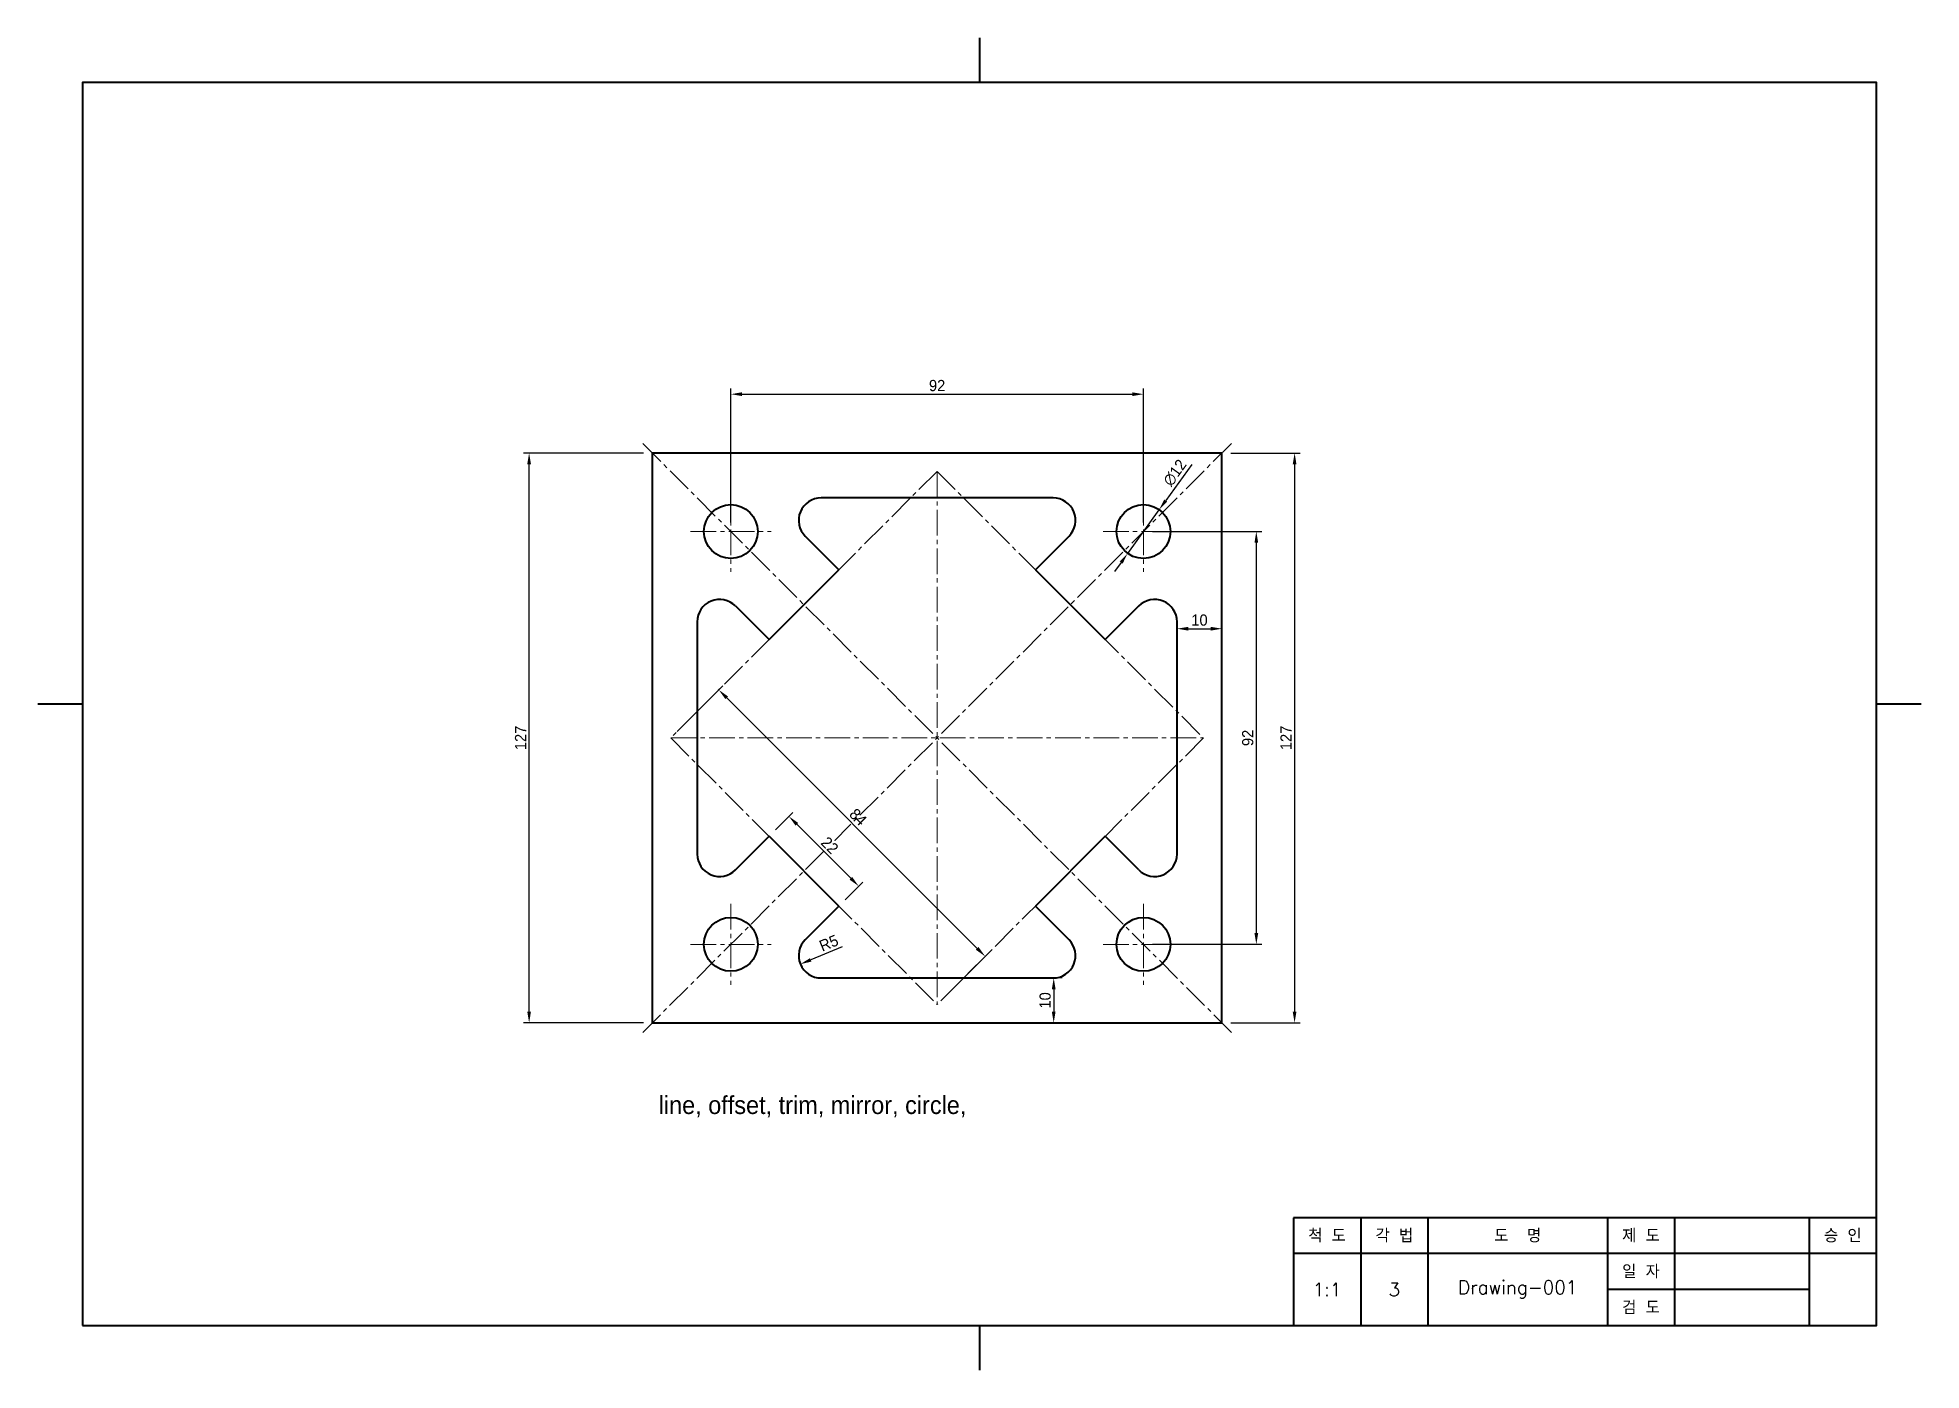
# Model space of a CAD drawing. Header units: millimetres. Extents: x 0 to 5010, y 0 to 6417.
# Drawn here: x 0 to 420, y 0 to 297 of the extents above; entities that cross this region are included whole.
import ezdxf

# ---------------------------------------------------------------- set-up
doc = ezdxf.new("R2010")
doc.units = ezdxf.units.MM
doc.header["$LTSCALE"] = 0.3
doc.linetypes.add('CENTER2', pattern=[28.575, 19.05, -3.175, 3.175, -3.175])
doc.layers.get('Defpoints').update_dxf_attribs({"color": 6})
for name, color, linetype, lineweight, plot in [('1_윤곽선', 4, 'Continuous', 35, False), ('2_외형선', 7, 'Continuous', 35, False), ('4_중심선', 1, 'CENTER2', 18, False), ('6_가는실선', 3, 'Continuous', 18, False)]:
    doc.layers.add(name, color=color, linetype=linetype, lineweight=lineweight, plot=plot)
doc.styles.add('romans', font='romans.shx', dxfattribs={"height": 6, "bigfont": 'whgtxt.shx'})
doc.styles.get("Standard").update_dxf_attribs({"font": ''})
doc.styles.get('Standard').set_extended_font_data('Gulim')
doc.dimstyles.new('ISO-25', dxfattribs={"dimtxt": 2.5, "dimasz": 2.5, "dimexe": 1.25, "dimexo": 0.625, "dimtad": 1, "dimtxsty": 'Standard', "dimcen": 2.5, "dimadec": 0, "dimazin": 0, "dimtfac": 1, "dimtmove": 0, "dimatfit": 3, "dimfxl": 1, "dimtfill": 1, "dimarcsym": 0})

msp = doc.modelspace()

# ---------------------------------------------------------------- texts
at = {"layer": '1_윤곽선', "char_height": 3, "attachment_point": 5, "style": 'romans'}
for s, width, insert in [('{\\C2;척 도}', 15, (287.5, 30)), ('{\\C2;각 법}', 15, (302.5, 30)), ('{\\C2;도  명}', 40, (330, 30)), ('{\\C2;제 도}', 15, (357.5, 30)), ('{\\C2;승 인}', 15, (402.5, 30)), ('{\\C2;일 자}', 15, (357.5, 22)), ('{\\C2;1:1}', 15, (287.5, 18)), ('{\\C2;3}', 15, (302.5, 18)), ('{\\C2;Drawing-001}', 40, (330, 18)), ('{\\C2;검 도}', 15, (357.5, 14))]:
    msp.add_mtext_dynamic_manual_height_columns(s, width=width, gutter_width=15, heights=[0], dxfattribs=dict(at, insert=insert))
at = {"layer": '6_가는실선', "insert": (138.46, 61.122), "char_height": 4, "attachment_point": 1}
msp.add_mtext_dynamic_manual_height_columns('line, offset, trim, mirror, circle, ', width=140.36417, gutter_width=12.5, heights=[0], dxfattribs=at)

# ---------------------------------------------------------------- blocks, each defined once
blk = doc.blocks.new('*D136')
at = {"layer": '6_가는실선', "color": 0, "lineweight": -2, "transparency": 16777216}
for p, q in [((154.55, 188.94), (154.55, 218.8)), ((246.55, 188.94), (246.55, 218.8)), ((157.05, 217.55), (244.05, 217.55))]:
    blk.add_line(p, q, dxfattribs=at)
at = {"layer": '6_가는실선', "color": 0, "transparency": 16777216}
for points in [[(157.05, 217.97), (157.05, 217.13), (154.55, 217.55)], [(244.05, 217.97), (244.05, 217.13), (246.55, 217.55)]]:
    blk.add_solid(points, dxfattribs=at)
at = {"layer": 'Defpoints', "color": 0, "transparency": 16777216}
for p in [(246.55, 217.55), (154.55, 186.94), (246.55, 186.94)]:
    blk.add_point(p, dxfattribs=at)
at = {"layer": '6_가는실선', "color": 0, "transparency": 16777216, "insert": (200.55, 219.46), "char_height": 2.5, "attachment_point": 5, "bg_fill": 3, "box_fill_scale": 1.1, "bg_fill_color": 256, "bg_fill_true_color": 13158600, "bg_fill_transparency": 0}
blk.add_mtext('92', dxfattribs=at)
blk = doc.blocks.new('*D137')
at = {"layer": '6_가는실선', "color": 0, "lineweight": -2, "transparency": 16777216}
for p, q in [((266.05, 204.44), (281.51, 204.44)), ((280.26, 201.94), (280.26, 79.94)), ((266.05, 77.44), (281.51, 77.44))]:
    blk.add_line(p, q, dxfattribs=at)
at = {"layer": '6_가는실선', "color": 0, "transparency": 16777216}
for points in [[(279.84, 201.94), (280.67, 201.94), (280.26, 204.44)], [(279.84, 79.94), (280.67, 79.94), (280.26, 77.44)]]:
    blk.add_solid(points, dxfattribs=at)
at = {"layer": 'Defpoints', "color": 0, "transparency": 16777216}
for p in [(264.05, 204.44), (264.05, 77.44), (280.26, 77.44)]:
    blk.add_point(p, dxfattribs=at)
at = {"layer": '6_가는실선', "color": 0, "transparency": 16777216, "insert": (278.35, 140.94), "char_height": 2.5, "attachment_point": 5, "rotation": 90, "bg_fill": 3, "box_fill_scale": 1.1, "bg_fill_color": 256, "bg_fill_true_color": 13158600, "bg_fill_transparency": 0}
blk.add_mtext('127', dxfattribs=at)
blk = doc.blocks.new('*D138')
at = {"layer": '6_가는실선', "color": 0, "lineweight": -2, "transparency": 16777216}
for p, q in [((248.55, 186.94), (272.97, 186.94)), ((271.72, 184.44), (271.72, 97.44)), ((248.55, 94.94), (272.97, 94.94))]:
    blk.add_line(p, q, dxfattribs=at)
at = {"layer": '6_가는실선', "color": 0, "transparency": 16777216}
for points in [[(271.31, 184.44), (272.14, 184.44), (271.72, 186.94)], [(271.31, 97.44), (272.14, 97.44), (271.72, 94.94)]]:
    blk.add_solid(points, dxfattribs=at)
at = {"layer": 'Defpoints', "color": 0, "transparency": 16777216}
for p in [(246.55, 186.94), (246.55, 94.94), (271.72, 94.94)]:
    blk.add_point(p, dxfattribs=at)
at = {"layer": '6_가는실선', "color": 0, "transparency": 16777216, "insert": (269.82, 140.94), "char_height": 2.5, "attachment_point": 5, "rotation": 90, "bg_fill": 3, "box_fill_scale": 1.1, "bg_fill_color": 256, "bg_fill_true_color": 13158600, "bg_fill_transparency": 0}
blk.add_mtext('92', dxfattribs=at)
blk = doc.blocks.new('*D139')
at = {"layer": '6_가는실선', "color": 0, "lineweight": -2, "transparency": 16777216}
for p, q in [((254.05, 164.81), (254.05, 164.03)), ((256.55, 165.28), (261.55, 165.28)), ((264.05, 164.81), (264.05, 164.03))]:
    blk.add_line(p, q, dxfattribs=at)
at = {"layer": '6_가는실선', "color": 0, "transparency": 16777216}
for points in [[(256.55, 165.69), (256.55, 164.86), (254.05, 165.28)], [(261.55, 165.69), (261.55, 164.86), (264.05, 165.28)]]:
    blk.add_solid(points, dxfattribs=at)
at = {"layer": 'Defpoints', "color": 0, "transparency": 16777216}
for p in [(254.05, 166.81), (264.05, 166.81), (264.05, 165.28)]:
    blk.add_point(p, dxfattribs=at)
at = {"layer": '6_가는실선', "color": 0, "transparency": 16777216, "insert": (259.05, 167.19), "char_height": 2.5, "attachment_point": 5, "bg_fill": 3, "box_fill_scale": 1.1, "bg_fill_color": 256, "bg_fill_true_color": 13158600, "bg_fill_transparency": 0}
blk.add_mtext('10', dxfattribs=at)
blk = doc.blocks.new('*D140')
at = {"layer": '6_가는실선', "color": 0, "lineweight": -2, "transparency": 16777216}
for p, q in [((164.49, 120.43), (168.4, 124.34)), ((169.28, 121.69), (181.3, 109.67)), ((180.05, 104.87), (183.95, 108.78))]:
    blk.add_line(p, q, dxfattribs=at)
at = {"layer": '6_가는실선', "color": 0, "transparency": 16777216}
for points in [[(169.58, 121.98), (168.99, 121.39), (167.51, 123.45)], [(181.6, 109.96), (181.01, 109.37), (183.07, 107.9)]]:
    blk.add_solid(points, dxfattribs=at)
at = {"layer": 'Defpoints', "color": 0, "transparency": 16777216}
for p in [(163.07, 119.02), (183.07, 107.9), (178.63, 103.46)]:
    blk.add_point(p, dxfattribs=at)
at = {"layer": '6_가는실선', "color": 0, "transparency": 16777216, "insert": (176.62, 117), "char_height": 2.5, "attachment_point": 5, "rotation": 315, "bg_fill": 3, "box_fill_scale": 1.1, "bg_fill_color": 256, "bg_fill_true_color": 13158600, "bg_fill_transparency": 0}
blk.add_mtext('22', dxfattribs=at)
blk = doc.blocks.new('*D141')
at = {"layer": '6_가는실선', "color": 0, "lineweight": -2, "transparency": 16777216}
for p, q in [((142.57, 142.35), (152.75, 152.54)), ((153.64, 149.88), (209.5, 94.02)), ((201.97, 82.95), (212.15, 93.14))]:
    blk.add_line(p, q, dxfattribs=at)
at = {"layer": '6_가는실선', "color": 0, "transparency": 16777216}
for points in [[(153.93, 150.18), (153.34, 149.59), (151.87, 151.65)], [(209.79, 94.32), (209.2, 93.73), (211.27, 92.25)]]:
    blk.add_solid(points, dxfattribs=at)
at = {"layer": 'Defpoints', "color": 0, "transparency": 16777216}
for p in [(141.15, 140.94), (211.27, 92.25), (200.55, 81.54)]:
    blk.add_point(p, dxfattribs=at)
at = {"layer": '6_가는실선', "color": 0, "transparency": 16777216, "insert": (182.92, 123.3), "char_height": 2.5, "attachment_point": 5, "rotation": 315, "bg_fill": 3, "box_fill_scale": 1.1, "bg_fill_color": 256, "bg_fill_true_color": 13158600, "bg_fill_transparency": 0}
blk.add_mtext('84', dxfattribs=at)
blk = doc.blocks.new('*D142')
at = {"layer": '6_가는실선', "color": 0, "lineweight": -2, "transparency": 16777216}
for p, q in [((257.35, 201.91), (251.52, 193.83)), ((243.04, 182.07), (250.06, 191.8)), ((241.58, 180.04), (240.12, 178.01))]:
    blk.add_line(p, q, dxfattribs=at)
at = {"layer": '6_가는실선', "color": 0, "transparency": 16777216}
for points in [[(251.18, 194.07), (251.86, 193.59), (250.06, 191.8)], [(241.24, 180.28), (241.92, 179.8), (243.04, 182.07)]]:
    blk.add_solid(points, dxfattribs=at)
at = {"layer": 'Defpoints', "color": 0, "transparency": 16777216}
for p in [(250.06, 191.8), (243.04, 182.07)]:
    blk.add_point(p, dxfattribs=at)
at = {"layer": '6_가는실선', "color": 0, "transparency": 16777216, "insert": (253.57, 200.04), "char_height": 2.5, "attachment_point": 5, "rotation": 54.2133, "bg_fill": 3, "box_fill_scale": 1.1, "bg_fill_color": 256, "bg_fill_true_color": 13158600, "bg_fill_transparency": 0}
blk.add_mtext('∅12', dxfattribs=at)
blk = doc.blocks.new('*D143')
at = {"layer": '6_가는실선', "color": 0, "lineweight": -2, "transparency": 16777216}
blk.add_line((179.41, 94.4), (172.37, 91.48), dxfattribs=at)
at = {"layer": 'Defpoints', "color": 0, "transparency": 16777216}
blk.add_point((170.06, 90.52), dxfattribs=at)
at = {"layer": '6_가는실선', "color": 0, "transparency": 16777216, "insert": (176.4, 95.21), "char_height": 2.5, "attachment_point": 5, "rotation": 22.5, "bg_fill": 3, "box_fill_scale": 1.1, "bg_fill_color": 256, "bg_fill_true_color": 13158600, "bg_fill_transparency": 0}
blk.add_mtext('R5', dxfattribs=at)
at = {"layer": '6_가는실선', "color": 0, "transparency": 16777216}
blk.add_solid([(172.21, 91.86), (172.53, 91.09), (170.06, 90.52)], dxfattribs=at)
at = {"layer": 'Defpoints', "color": 0, "transparency": 16777216}
blk.add_point((174.68, 92.44), dxfattribs=at)
blk = doc.blocks.new('*D144')
at = {"layer": '6_가는실선', "color": 0, "lineweight": -2, "transparency": 16777216}
for p, q in [((226.55, 84.94), (226.55, 79.94)), ((228.42, 87.44), (227.8, 87.44)), ((228.42, 77.44), (227.8, 77.44))]:
    blk.add_line(p, q, dxfattribs=at)
at = {"layer": '6_가는실선', "color": 0, "transparency": 16777216}
for points in [[(226.13, 84.94), (226.96, 84.94), (226.55, 87.44)], [(226.13, 79.94), (226.96, 79.94), (226.55, 77.44)]]:
    blk.add_solid(points, dxfattribs=at)
at = {"layer": 'Defpoints', "color": 0, "transparency": 16777216}
for p in [(226.42, 87.44), (226.42, 77.44), (226.55, 77.44)]:
    blk.add_point(p, dxfattribs=at)
at = {"layer": '6_가는실선', "color": 0, "transparency": 16777216, "insert": (224.64, 82.44), "char_height": 2.5, "attachment_point": 5, "rotation": 90, "bg_fill": 3, "box_fill_scale": 1.1, "bg_fill_color": 256, "bg_fill_true_color": 13158600, "bg_fill_transparency": 0}
blk.add_mtext('10', dxfattribs=at)
blk = doc.blocks.new('*D165')
at = {"layer": '6_가는실선', "color": 0, "lineweight": -2, "transparency": 16777216}
for p, q in [((135.05, 204.44), (108.33, 204.44)), ((109.58, 79.94), (109.58, 201.94)), ((135.05, 77.44), (108.33, 77.44))]:
    blk.add_line(p, q, dxfattribs=at)
at = {"layer": '6_가는실선', "color": 0, "transparency": 16777216}
for points in [[(109.16, 201.94), (109.99, 201.94), (109.58, 204.44)], [(109.16, 79.94), (109.99, 79.94), (109.58, 77.44)]]:
    blk.add_solid(points, dxfattribs=at)
at = {"layer": 'Defpoints', "color": 0, "transparency": 16777216}
for p in [(109.58, 204.44), (137.05, 204.44), (137.05, 77.44)]:
    blk.add_point(p, dxfattribs=at)
at = {"layer": '6_가는실선', "color": 0, "transparency": 16777216, "insert": (107.67, 140.94), "char_height": 2.5, "attachment_point": 5, "rotation": 90, "bg_fill": 3, "box_fill_scale": 1.1, "bg_fill_color": 256, "bg_fill_true_color": 13158600, "bg_fill_transparency": 0}
blk.add_mtext('127', dxfattribs=at)

# ---------------------------------------------------------------- dimensions: what is measured, and where the dimension line sits
at = {"layer": '6_가는실선'}
dim = msp.add_aligned_dim(p1=(141.154, 140.935), p2=(200.551, 81.539), distance=15.155, dimstyle='ISO-25', override={"dimexe": 1.25, "dimexo": 2}, dxfattribs=at)
dim.commit()
dim.dimension.update_dxf_attribs({"geometry": '*D141', "text_midpoint": (182.918, 123.303)})

# ---------------------------------------------------------------- linework, layer by layer
at = {"layer": '1_윤곽선'}
for p, q in [((210, 297), (210, 287)), ((10, 148.5), (0, 148.5)), ((420, 148.5), (410, 148.5)), ((410, 34), (280, 34)), ((280, 34), (280, 10)), ((295, 34), (295, 10)), ((295, 34), (295, 10)), ((310, 34), (310, 10)), ((310, 34), (310, 10)), ((350, 34), (350, 10)), ((350, 34), (350, 10)), ((365, 34), (365, 10)), ((365, 34), (365, 10)), ((365, 34), (365, 10)), ((365, 34), (365, 10)), ((365, 34), (365, 10)), ((365, 34), (365, 10)), ((395, 34), (395, 10)), ((395, 34), (395, 10)), ((395, 34), (395, 10)), ((395, 34), (395, 10)), ((395, 34), (395, 10)), ((395, 34), (395, 10)), ((410, 26), (280, 26)), ((410, 26), (280, 26)), ((395, 18), (350, 18)), ((395, 18), (350, 18)), ((210, 10), (210, 0))]:
    msp.add_line(p, q, dxfattribs=at)
at = {"layer": '2_외형선'}
for p, q in [((264.051, 204.435), (137.051, 204.435)), ((137.051, 204.435), (137.051, 77.435)), ((264.051, 77.435), (264.051, 204.435)), ((226.424, 194.435), (174.679, 194.435)), ((171.143, 185.9), (178.631, 178.412)), ((229.959, 185.9), (222.471, 178.412)), ((163.075, 162.856), (178.631, 178.412)), ((222.471, 178.412), (238.028, 162.856)), ((155.587, 170.344), (163.075, 162.856)), ((245.516, 170.344), (238.028, 162.856)), ((254.051, 115.063), (254.051, 166.808)), ((238.028, 119.015), (222.471, 103.459)), ((245.516, 111.527), (238.028, 119.015)), ((229.959, 95.971), (222.471, 103.459)), ((137.051, 77.435), (264.051, 77.435))]:
    msp.add_line(p, q, dxfattribs=at)
for centre in [(154.551, 186.935), (246.551, 186.935), (246.551, 94.935)]:
    msp.add_circle(centre, 6, dxfattribs=at)
for centre, start, end in [((174.679, 189.435), 90, 225), ((226.424, 189.435), 315, 90), ((152.051, 166.808), 45, 180), ((249.051, 166.808), 0, 135), ((249.051, 115.063), 225, 0), ((226.424, 92.435), 270, 45)]:
    msp.add_arc(centre, 5, start, end, dxfattribs=at)
at = {"layer": '4_중심선'}
for p, q in [((200.551, 200.332), (163.075, 162.856)), ((154.551, 195.935), (154.551, 177.935)), ((246.551, 195.935), (246.551, 177.935)), ((145.551, 186.935), (163.551, 186.935)), ((237.551, 186.935), (255.551, 186.935)), ((246.551, 103.935), (246.551, 85.935)), ((237.551, 94.935), (255.551, 94.935))]:
    msp.add_line(p, q, dxfattribs=at)

msp.set_redraw_order([(e.dxf.handle, doc.entitydb.next_handle()) for e in msp.query("TEXT MTEXT ATTDEF DIMENSION ARC_DIMENSION")])  # texts and dimensions are drawn at this point

# ---------------------------------------------------------------- next in the draw order: linework, layer by layer
at = {"layer": '1_윤곽선'}
msp.add_lwpolyline([(10, 10), (410, 10), (410, 287), (10, 287)], close=True, dxfattribs=at)
at = {"layer": '2_외형선'}
for p, q in [((147.051, 166.808), (147.051, 115.063)), ((155.587, 111.527), (163.075, 119.015)), ((178.631, 103.459), (163.075, 119.015)), ((171.143, 95.971), (178.631, 103.459)), ((174.679, 87.435), (226.424, 87.435))]:
    msp.add_line(p, q, dxfattribs=at)
msp.add_circle((154.551, 94.935), 6, dxfattribs=at)
for centre, start, end in [((152.051, 115.063), 180, 315), ((174.679, 92.435), 135, 270)]:
    msp.add_arc(centre, 5, start, end, dxfattribs=at)
at = {"layer": '4_중심선'}
for p, q in [((134.93, 206.557), (266.172, 75.314)), ((266.172, 206.557), (134.93, 75.314)), ((200.551, 200.332), (259.948, 140.935)), ((200.551, 200.332), (200.551, 81.539)), ((147.051, 146.832), (163.075, 162.856)), ((147.051, 146.832), (141.154, 140.935)), ((141.154, 140.935), (259.948, 140.935)), ((141.154, 140.935), (200.551, 81.539)), ((259.948, 140.935), (200.551, 81.539)), ((154.551, 103.935), (154.551, 85.935)), ((145.551, 94.935), (163.551, 94.935))]:
    msp.add_line(p, q, dxfattribs=at)

# ---------------------------------------------------------------- next in the draw order: dimensions: what is measured, and where the dimension line sits
at = {"layer": '6_가는실선'}
dim = msp.add_linear_dim(base=(246.551, 217.549), p1=(154.551, 186.935), p2=(246.551, 186.935), dimstyle='ISO-25', override={"dimexo": 2}, dxfattribs=at)
dim.commit()
dim.dimension.update_dxf_attribs({"geometry": '*D136', "text_midpoint": (200.551, 219.456)})
for base, p1, p2, picture, middle in [((109.577, 204.435), (137.051, 77.435), (137.051, 204.435), '*D165', (107.667, 140.935)), ((280.258, 77.435), (264.051, 204.435), (264.051, 77.435), '*D137', (278.348, 140.935))]:
    dim = msp.add_linear_dim(base=base, p1=p1, p2=p2, angle=90, dimstyle='ISO-25', override={"dimexo": 2}, dxfattribs=at)
    dim.commit()
    dim.dimension.update_dxf_attribs({"geometry": picture, "text_midpoint": middle})
dim = msp.add_aligned_dim(p1=(163.075, 119.015), p2=(178.631, 103.459), distance=6.278, dimstyle='ISO-25', override={"dimexe": 1.25, "dimexo": 2}, dxfattribs=at)
dim.commit()
dim.dimension.update_dxf_attribs({"geometry": '*D140', "text_midpoint": (176.62, 117.004)})
dim = msp.add_radius_dim(center=(174.679, 92.435), mpoint=(170.059, 90.522), dimstyle='ISO-25', dxfattribs=at)
dim.commit()
dim.dimension.update_dxf_attribs({"geometry": '*D143', "text_midpoint": (177.127, 93.45), "dimtype": 164})
dim = msp.add_linear_dim(base=(226.547, 77.435), p1=(226.424, 87.435), p2=(226.424, 77.435), angle=90, dimstyle='ISO-25', override={"dimexo": 2}, dxfattribs=at)
dim.commit()
dim.dimension.update_dxf_attribs({"geometry": '*D144', "text_midpoint": (226.547, 82.435), "dimtype": 160})

# ---------------------------------------------------------------- next in the draw order: dimensions: what is measured, and where the dimension line sits
dim = msp.add_linear_dim(base=(271.725, 94.935), p1=(246.551, 186.935), p2=(246.551, 94.935), angle=90, dimstyle='ISO-25', override={"dimexo": 2}, dxfattribs=at)
dim.commit()
dim.dimension.update_dxf_attribs({"geometry": '*D138', "text_midpoint": (269.818, 140.935)})

# ---------------------------------------------------------------- next in the draw order: dimensions: what is measured, and where the dimension line sits
dim = msp.add_diameter_dim_2p(p1=(243.043, 182.068), p2=(250.06, 191.803), dimstyle='ISO-25', dxfattribs=at)
dim.commit()
dim.dimension.update_dxf_attribs({"geometry": '*D142', "text_midpoint": (253.566, 200.038)})
dim = msp.add_linear_dim(base=(264.051, 165.276), p1=(254.051, 166.808), p2=(264.051, 166.808), dimstyle='ISO-25', override={"dimexo": 2}, dxfattribs=at)
dim.commit()
dim.dimension.update_dxf_attribs({"geometry": '*D139', "text_midpoint": (259.051, 167.186)})

doc.saveas('drawing.dxf')
